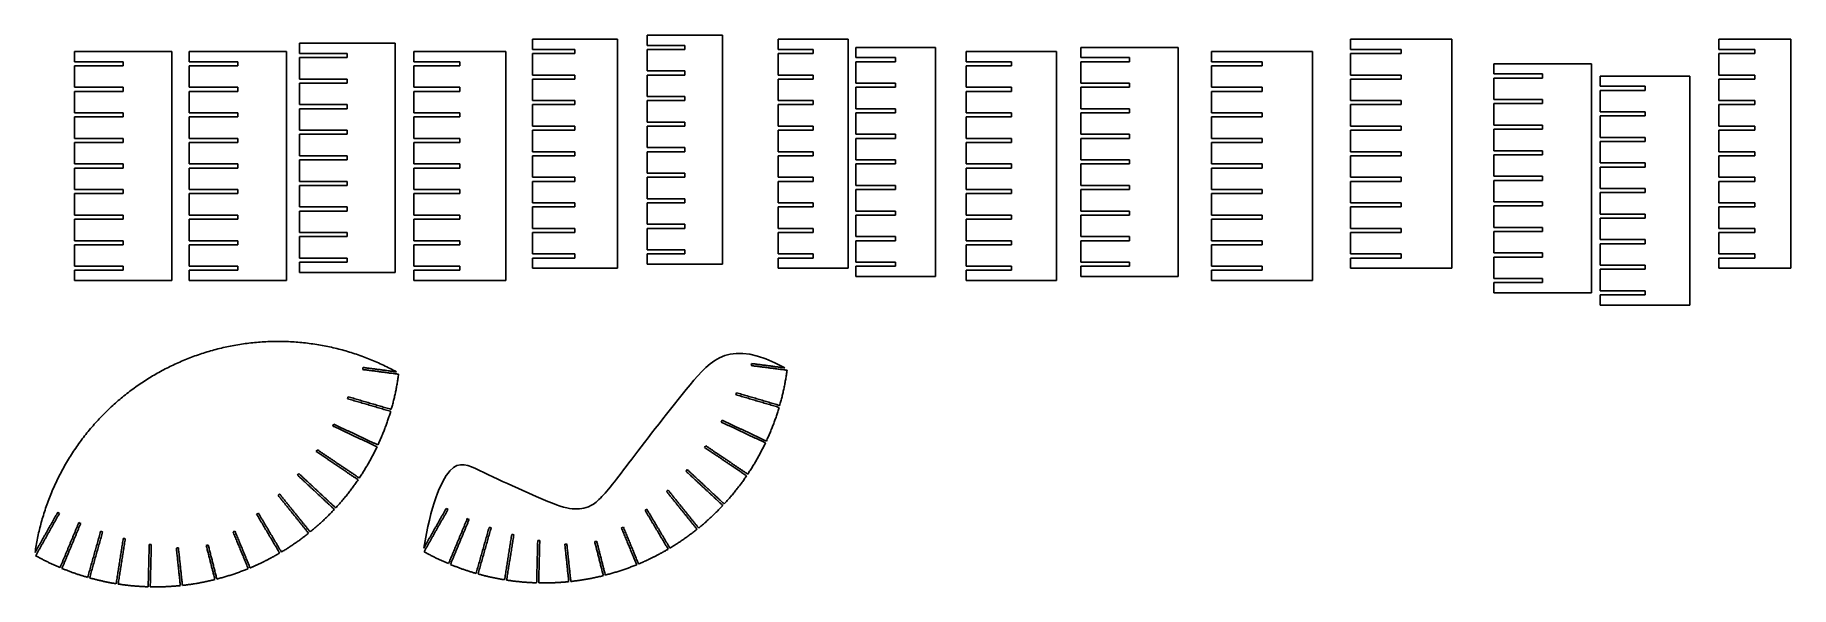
# Model space of a CAD drawing. Header units: millimetres. Extents: x -1717 to 2576, y 143 to 1492.
import ezdxf

# ---------------------------------------------------------------- set-up
doc = ezdxf.new("R2010")
doc.units = ezdxf.units.MM
doc.layers.add('Make2D$Visible$Curves', color=7, linetype='Continuous', true_color=0x000000)

msp = doc.modelspace()

# ---------------------------------------------------------------- linework, layer by layer
at = {"layer": 'Make2D$Visible$Curves', "color": 18, "lineweight": -3, "true_color": 0x000000}
for points, degree in [([(-836.9, 1471.6), (-953.9, 1471.6), (-1070.8, 1471.6)], 2), ([(-1070.8, 1471.6), (-1070.8, 1463.3), (-1070.8, 1455), (-1070.8, 1446.6)], 3), ([(-836.9, 911.6), (-836.9, 1098.3), (-836.9, 1285), (-836.9, 1471.6)], 3), ([(-293.6, 1481.6), (-397.2, 1481.6), (-500.8, 1481.6)], 2), ([(-500.8, 1481.6), (-500.8, 1473.3), (-500.8, 1465), (-500.8, 1456.6)], 3), ([(-293.6, 921.6), (-293.6, 1108.3), (-293.6, 1295), (-293.6, 1481.6)], 3), ([(-36.4, 1491.6), (-128.6, 1491.6), (-220.8, 1491.6)], 2), ([(-220.8, 1491.6), (-220.8, 1483.3), (-220.8, 1475), (-220.8, 1466.6)], 3), ([(-128.6, 1466.6), (-174.7, 1466.6), (-220.8, 1466.6)], 2), ([(-128.6, 1456.6), (-128.6, 1460), (-128.6, 1463.3), (-128.6, 1466.6)], 3), ([(-36.4, 931.6), (-36.4, 1118.3), (-36.4, 1305), (-36.4, 1491.6)], 3), ([(270.7, 1481.6), (184.9, 1481.6), (99.2, 1481.6)], 2), ([(99.2, 1481.6), (99.2, 1473.3), (99.2, 1465), (99.2, 1456.6)], 3), ([(270.7, 921.6), (270.7, 1108.3), (270.7, 1295), (270.7, 1481.6)], 3), ([(483.9, 1461.6), (386.5, 1461.6), (289.2, 1461.6)], 2), ([(289.2, 1461.6), (289.2, 1453.3), (289.2, 1445), (289.2, 1436.6)], 3), ([(483.9, 901.6), (483.9, 1088.3), (483.9, 1275), (483.9, 1461.6)], 3), ([(1077.4, 1461.6), (958.3, 1461.6), (839.2, 1461.6)], 2), ([(839.2, 1461.6), (839.2, 1453.3), (839.2, 1445), (839.2, 1436.6)], 3), ([(1077.4, 901.6), (1077.4, 1088.3), (1077.4, 1275), (1077.4, 1461.6)], 3), ([(1746.6, 1481.6), (1622.9, 1481.6), (1499.2, 1481.6)], 2), ([(1499.2, 1481.6), (1499.2, 1473.3), (1499.2, 1465), (1499.2, 1456.6)], 3), ([(1746.6, 921.6), (1746.6, 1108.3), (1746.6, 1295), (1746.6, 1481.6)], 3), ([(2575.6, 1481.6), (2487.4, 1481.6), (2399.2, 1481.6)], 2), ([(2399.2, 1481.6), (2399.2, 1473.3), (2399.2, 1465), (2399.2, 1456.6)], 3), ([(2575.6, 921.6), (2575.6, 1108.3), (2575.6, 1295), (2575.6, 1481.6)], 3), ([(-1383.2, 1451.6), (-1502, 1451.6), (-1620.8, 1451.6)], 2), ([(-1620.8, 1451.6), (-1620.8, 1443.3), (-1620.8, 1435), (-1620.8, 1426.6)], 3), ([(-1502, 1426.6), (-1561.4, 1426.6), (-1620.8, 1426.6)], 2), ([(-1620.8, 1416.6), (-1620.8, 1399.1), (-1620.8, 1381.6), (-1620.8, 1364.1)], 3), ([(-1502, 1416.6), (-1561.4, 1416.6), (-1620.8, 1416.6)], 2), ([(-1502, 1426.6), (-1502, 1423.3), (-1502, 1420), (-1502, 1416.6)], 3), ([(-1383.2, 891.6), (-1383.2, 1078.3), (-1383.2, 1265), (-1383.2, 1451.6)], 3), ([(-1102.6, 1451.6), (-1221.7, 1451.6), (-1340.8, 1451.6)], 2), ([(-1340.8, 1451.6), (-1340.8, 1443.3), (-1340.8, 1435), (-1340.8, 1426.6)], 3), ([(-1221.7, 1426.6), (-1281.3, 1426.6), (-1340.8, 1426.6)], 2), ([(-1340.8, 1416.6), (-1340.8, 1399.1), (-1340.8, 1381.6), (-1340.8, 1364.1)], 3), ([(-1221.7, 1416.6), (-1281.3, 1416.6), (-1340.8, 1416.6)], 2), ([(-1221.7, 1416.6), (-1221.7, 1420), (-1221.7, 1423.3), (-1221.7, 1426.6)], 3), ([(-1102.6, 891.6), (-1102.6, 1078.3), (-1102.6, 1265), (-1102.6, 1451.6)], 3), ([(-953.9, 1446.6), (-1012.4, 1446.6), (-1070.8, 1446.6)], 2), ([(-1070.8, 1436.6), (-1070.8, 1419.1), (-1070.8, 1401.6), (-1070.8, 1384.1)], 3), ([(-953.9, 1436.6), (-1012.4, 1436.6), (-1070.8, 1436.6)], 2), ([(-953.9, 1436.6), (-953.9, 1440), (-953.9, 1443.3), (-953.9, 1446.6)], 3), ([(-566.4, 1451.6), (-678.6, 1451.6), (-790.8, 1451.6)], 2), ([(-790.8, 1451.6), (-790.8, 1443.3), (-790.8, 1435), (-790.8, 1426.6)], 3), ([(-678.6, 1426.6), (-734.7, 1426.6), (-790.8, 1426.6)], 2), ([(-790.8, 1416.6), (-790.8, 1399.1), (-790.8, 1381.6), (-790.8, 1364.1)], 3), ([(-678.6, 1416.6), (-734.7, 1416.6), (-790.8, 1416.6)], 2), ([(-678.6, 1416.6), (-678.6, 1420), (-678.6, 1423.3), (-678.6, 1426.6)], 3), ([(-566.4, 891.6), (-566.4, 1078.3), (-566.4, 1265), (-566.4, 1451.6)], 3), ([(-397.2, 1456.6), (-449, 1456.6), (-500.8, 1456.6)], 2), ([(-500.8, 1446.6), (-500.8, 1429.1), (-500.8, 1411.6), (-500.8, 1394.1)], 3), ([(-397.2, 1446.6), (-449, 1446.6), (-500.8, 1446.6)], 2), ([(-397.2, 1446.6), (-397.2, 1450), (-397.2, 1453.3), (-397.2, 1456.6)], 3), ([(-220.8, 1456.6), (-220.8, 1439.1), (-220.8, 1421.6), (-220.8, 1404.1)], 3), ([(-128.6, 1456.6), (-174.7, 1456.6), (-220.8, 1456.6)], 2), ([(184.9, 1456.6), (142.1, 1456.6), (99.2, 1456.6)], 2), ([(99.2, 1446.6), (99.2, 1429.1), (99.2, 1411.6), (99.2, 1394.1)], 3), ([(184.9, 1446.6), (142.1, 1446.6), (99.2, 1446.6)], 2), ([(184.9, 1446.6), (184.9, 1450), (184.9, 1453.3), (184.9, 1456.6)], 3), ([(386.5, 1436.6), (337.9, 1436.6), (289.2, 1436.6)], 2), ([(289.2, 1426.6), (289.2, 1409.1), (289.2, 1391.6), (289.2, 1374.1)], 3), ([(386.5, 1426.6), (337.9, 1426.6), (289.2, 1426.6)], 2), ([(386.5, 1426.6), (386.5, 1430), (386.5, 1433.3), (386.5, 1436.6)], 3), ([(780.2, 1451.6), (669.7, 1451.6), (559.2, 1451.6)], 2), ([(559.2, 1451.6), (559.2, 1443.3), (559.2, 1435), (559.2, 1426.6)], 3), ([(669.7, 1426.6), (614.4, 1426.6), (559.2, 1426.6)], 2), ([(559.2, 1416.6), (559.2, 1399.1), (559.2, 1381.6), (559.2, 1364.1)], 3), ([(669.7, 1416.6), (614.4, 1416.6), (559.2, 1416.6)], 2), ([(669.7, 1416.6), (669.7, 1420), (669.7, 1423.3), (669.7, 1426.6)], 3), ([(780.2, 891.6), (780.2, 1078.3), (780.2, 1265), (780.2, 1451.6)], 3), ([(958.3, 1436.6), (898.7, 1436.6), (839.2, 1436.6)], 2), ([(839.2, 1426.6), (839.2, 1409.1), (839.2, 1391.6), (839.2, 1374.1)], 3), ([(958.3, 1426.6), (898.7, 1426.6), (839.2, 1426.6)], 2), ([(958.3, 1426.6), (958.3, 1430), (958.3, 1433.3), (958.3, 1436.6)], 3), ([(1406, 1451.6), (1282.6, 1451.6), (1159.2, 1451.6)], 2), ([(1159.2, 1451.6), (1159.2, 1443.3), (1159.2, 1435), (1159.2, 1426.6)], 3), ([(1282.6, 1426.6), (1220.9, 1426.6), (1159.2, 1426.6)], 2), ([(1159.2, 1416.6), (1159.2, 1399.1), (1159.2, 1381.6), (1159.2, 1364.1)], 3), ([(1282.6, 1416.6), (1220.9, 1416.6), (1159.2, 1416.6)], 2), ([(1282.6, 1416.6), (1282.6, 1420), (1282.6, 1423.3), (1282.6, 1426.6)], 3), ([(1406, 891.6), (1406, 1078.3), (1406, 1265), (1406, 1451.6)], 3), ([(1622.9, 1456.6), (1561, 1456.6), (1499.2, 1456.6)], 2), ([(1499.2, 1446.6), (1499.2, 1429.1), (1499.2, 1411.6), (1499.2, 1394.1)], 3), ([(1622.9, 1446.6), (1561, 1446.6), (1499.2, 1446.6)], 2), ([(1622.9, 1446.6), (1622.9, 1450), (1622.9, 1453.3), (1622.9, 1456.6)], 3), ([(2088.1, 1421.6), (1968.6, 1421.6), (1849.2, 1421.6)], 2), ([(1849.2, 1421.6), (1849.2, 1413.3), (1849.2, 1405), (1849.2, 1396.6)], 3), ([(2088.1, 861.6), (2088.1, 1048.3), (2088.1, 1235), (2088.1, 1421.6)], 3), ([(2487.4, 1456.6), (2443.3, 1456.6), (2399.2, 1456.6)], 2), ([(2399.2, 1446.6), (2399.2, 1429.1), (2399.2, 1411.6), (2399.2, 1394.1)], 3), ([(2487.4, 1446.6), (2443.3, 1446.6), (2399.2, 1446.6)], 2), ([(2487.4, 1456.6), (2487.4, 1453.3), (2487.4, 1450), (2487.4, 1446.6)], 3), ([(-953.9, 1384.1), (-1012.4, 1384.1), (-1070.8, 1384.1)], 2), ([(-1070.8, 1374.1), (-1070.8, 1356.6), (-1070.8, 1339.1), (-1070.8, 1321.6)], 3), ([(-953.9, 1374.1), (-1012.4, 1374.1), (-1070.8, 1374.1)], 2), ([(-953.9, 1374.1), (-953.9, 1377.5), (-953.9, 1380.8), (-953.9, 1384.1)], 3), ([(-397.2, 1394.1), (-449, 1394.1), (-500.8, 1394.1)], 2), ([(-500.8, 1384.1), (-500.8, 1366.6), (-500.8, 1349.1), (-500.8, 1331.6)], 3), ([(-397.2, 1384.1), (-449, 1384.1), (-500.8, 1384.1)], 2), ([(-397.2, 1384.1), (-397.2, 1387.5), (-397.2, 1390.8), (-397.2, 1394.1)], 3), ([(-128.6, 1404.1), (-174.7, 1404.1), (-220.8, 1404.1)], 2), ([(-220.8, 1394.1), (-220.8, 1376.6), (-220.8, 1359.1), (-220.8, 1341.6)], 3), ([(-128.6, 1394.1), (-174.7, 1394.1), (-220.8, 1394.1)], 2), ([(-128.6, 1394.1), (-128.6, 1397.5), (-128.6, 1400.8), (-128.6, 1404.1)], 3), ([(184.9, 1394.1), (142.1, 1394.1), (99.2, 1394.1)], 2), ([(99.2, 1384.1), (99.2, 1366.6), (99.2, 1349.1), (99.2, 1331.6)], 3), ([(184.9, 1384.1), (142.1, 1384.1), (99.2, 1384.1)], 2), ([(184.9, 1384.1), (184.9, 1387.5), (184.9, 1390.8), (184.9, 1394.1)], 3), ([(386.5, 1374.1), (337.9, 1374.1), (289.2, 1374.1)], 2), ([(386.5, 1364.1), (386.5, 1367.5), (386.5, 1370.8), (386.5, 1374.1)], 3), ([(958.3, 1374.1), (898.7, 1374.1), (839.2, 1374.1)], 2), ([(958.3, 1364.1), (958.3, 1367.5), (958.3, 1370.8), (958.3, 1374.1)], 3), ([(1622.9, 1394.1), (1561, 1394.1), (1499.2, 1394.1)], 2), ([(1499.2, 1384.1), (1499.2, 1366.6), (1499.2, 1349.1), (1499.2, 1331.6)], 3), ([(1622.9, 1384.1), (1561, 1384.1), (1499.2, 1384.1)], 2), ([(1622.9, 1384.1), (1622.9, 1387.5), (1622.9, 1390.8), (1622.9, 1394.1)], 3), ([(1968.6, 1396.6), (1908.9, 1396.6), (1849.2, 1396.6)], 2), ([(1849.2, 1386.6), (1849.2, 1369.1), (1849.2, 1351.6), (1849.2, 1334.1)], 3), ([(1968.6, 1386.6), (1908.9, 1386.6), (1849.2, 1386.6)], 2), ([(1968.6, 1386.6), (1968.6, 1390), (1968.6, 1393.3), (1968.6, 1396.6)], 3), ([(2328.9, 1391.6), (2219.1, 1391.6), (2109.2, 1391.6)], 2), ([(2109.2, 1391.6), (2109.2, 1383.3), (2109.2, 1375), (2109.2, 1366.6)], 3), ([(2328.9, 831.6), (2328.9, 1018.3), (2328.9, 1205), (2328.9, 1391.6)], 3), ([(2487.4, 1394.1), (2443.3, 1394.1), (2399.2, 1394.1)], 2), ([(2399.2, 1384.1), (2399.2, 1366.6), (2399.2, 1349.1), (2399.2, 1331.6)], 3), ([(2487.4, 1384.1), (2443.3, 1384.1), (2399.2, 1384.1)], 2), ([(2487.4, 1394.1), (2487.4, 1390.8), (2487.4, 1387.5), (2487.4, 1384.1)], 3), ([(-1502, 1364.1), (-1561.4, 1364.1), (-1620.8, 1364.1)], 2), ([(-1620.8, 1354.1), (-1620.8, 1336.6), (-1620.8, 1319.1), (-1620.8, 1301.6)], 3), ([(-1502, 1354.1), (-1561.4, 1354.1), (-1620.8, 1354.1)], 2), ([(-1502, 1364.1), (-1502, 1360.8), (-1502, 1357.5), (-1502, 1354.1)], 3), ([(-1221.7, 1364.1), (-1281.3, 1364.1), (-1340.8, 1364.1)], 2), ([(-1340.8, 1354.1), (-1340.8, 1336.6), (-1340.8, 1319.1), (-1340.8, 1301.6)], 3), ([(-1221.7, 1354.1), (-1281.3, 1354.1), (-1340.8, 1354.1)], 2), ([(-1221.7, 1354.1), (-1221.7, 1357.5), (-1221.7, 1360.8), (-1221.7, 1364.1)], 3), ([(-678.6, 1364.1), (-734.7, 1364.1), (-790.8, 1364.1)], 2), ([(-790.8, 1354.1), (-790.8, 1336.6), (-790.8, 1319.1), (-790.8, 1301.6)], 3), ([(-678.6, 1354.1), (-734.7, 1354.1), (-790.8, 1354.1)], 2), ([(-678.6, 1354.1), (-678.6, 1357.5), (-678.6, 1360.8), (-678.6, 1364.1)], 3), ([(-397.2, 1331.6), (-449, 1331.6), (-500.8, 1331.6)], 2), ([(-397.2, 1321.6), (-397.2, 1325), (-397.2, 1328.3), (-397.2, 1331.6)], 3), ([(-128.6, 1341.6), (-174.7, 1341.6), (-220.8, 1341.6)], 2), ([(-220.8, 1331.6), (-220.8, 1314.1), (-220.8, 1296.6), (-220.8, 1279.1)], 3), ([(-128.6, 1331.6), (-174.7, 1331.6), (-220.8, 1331.6)], 2), ([(-128.6, 1331.6), (-128.6, 1335), (-128.6, 1338.3), (-128.6, 1341.6)], 3), ([(184.9, 1331.6), (142.1, 1331.6), (99.2, 1331.6)], 2), ([(184.9, 1321.6), (184.9, 1325), (184.9, 1328.3), (184.9, 1331.6)], 3), ([(289.2, 1364.1), (289.2, 1346.6), (289.2, 1329.1), (289.2, 1311.6)], 3), ([(386.5, 1364.1), (337.9, 1364.1), (289.2, 1364.1)], 2), ([(669.7, 1364.1), (614.4, 1364.1), (559.2, 1364.1)], 2), ([(559.2, 1354.1), (559.2, 1336.6), (559.2, 1319.1), (559.2, 1301.6)], 3), ([(669.7, 1354.1), (614.4, 1354.1), (559.2, 1354.1)], 2), ([(669.7, 1354.1), (669.7, 1357.5), (669.7, 1360.8), (669.7, 1364.1)], 3), ([(839.2, 1364.1), (839.2, 1346.6), (839.2, 1329.1), (839.2, 1311.6)], 3), ([(958.3, 1364.1), (898.7, 1364.1), (839.2, 1364.1)], 2), ([(1282.6, 1364.1), (1220.9, 1364.1), (1159.2, 1364.1)], 2), ([(1159.2, 1354.1), (1159.2, 1336.6), (1159.2, 1319.1), (1159.2, 1301.6)], 3), ([(1282.6, 1354.1), (1220.9, 1354.1), (1159.2, 1354.1)], 2), ([(1282.6, 1354.1), (1282.6, 1357.5), (1282.6, 1360.8), (1282.6, 1364.1)], 3), ([(1622.9, 1331.6), (1561, 1331.6), (1499.2, 1331.6)], 2), ([(1622.9, 1321.6), (1622.9, 1325), (1622.9, 1328.3), (1622.9, 1331.6)], 3), ([(1968.6, 1334.1), (1908.9, 1334.1), (1849.2, 1334.1)], 2), ([(1968.6, 1324.1), (1968.6, 1327.5), (1968.6, 1330.8), (1968.6, 1334.1)], 3), ([(2219.1, 1366.6), (2164.1, 1366.6), (2109.2, 1366.6)], 2), ([(2109.2, 1356.6), (2109.2, 1339.1), (2109.2, 1321.6), (2109.2, 1304.1)], 3), ([(2219.1, 1356.6), (2164.1, 1356.6), (2109.2, 1356.6)], 2), ([(2219.1, 1356.6), (2219.1, 1360), (2219.1, 1363.3), (2219.1, 1366.6)], 3), ([(2487.4, 1331.6), (2443.3, 1331.6), (2399.2, 1331.6)], 2), ([(2487.4, 1331.6), (2487.4, 1328.3), (2487.4, 1325), (2487.4, 1321.6)], 3), ([(-1502, 1301.6), (-1561.4, 1301.6), (-1620.8, 1301.6)], 2), ([(-1620.8, 1291.6), (-1620.8, 1274.1), (-1620.8, 1256.6), (-1620.8, 1239.1)], 3), ([(-1502, 1291.6), (-1561.4, 1291.6), (-1620.8, 1291.6)], 2), ([(-1502, 1301.6), (-1502, 1298.3), (-1502, 1295), (-1502, 1291.6)], 3), ([(-1221.7, 1301.6), (-1281.3, 1301.6), (-1340.8, 1301.6)], 2), ([(-1340.8, 1291.6), (-1340.8, 1274.1), (-1340.8, 1256.6), (-1340.8, 1239.1)], 3), ([(-1221.7, 1291.6), (-1281.3, 1291.6), (-1340.8, 1291.6)], 2), ([(-1221.7, 1291.6), (-1221.7, 1295), (-1221.7, 1298.3), (-1221.7, 1301.6)], 3), ([(-953.9, 1321.6), (-1012.4, 1321.6), (-1070.8, 1321.6)], 2), ([(-1070.8, 1311.6), (-1070.8, 1294.1), (-1070.8, 1276.6), (-1070.8, 1259.1)], 3), ([(-953.9, 1311.6), (-1012.4, 1311.6), (-1070.8, 1311.6)], 2), ([(-953.9, 1311.6), (-953.9, 1315), (-953.9, 1318.3), (-953.9, 1321.6)], 3), ([(-678.6, 1301.6), (-734.7, 1301.6), (-790.8, 1301.6)], 2), ([(-790.8, 1291.6), (-790.8, 1274.1), (-790.8, 1256.6), (-790.8, 1239.1)], 3), ([(-678.6, 1291.6), (-734.7, 1291.6), (-790.8, 1291.6)], 2), ([(-678.6, 1291.6), (-678.6, 1295), (-678.6, 1298.3), (-678.6, 1301.6)], 3), ([(-500.8, 1321.6), (-500.8, 1304.1), (-500.8, 1286.6), (-500.8, 1269.1)], 3), ([(-397.2, 1321.6), (-449, 1321.6), (-500.8, 1321.6)], 2), ([(99.2, 1321.6), (99.2, 1304.1), (99.2, 1286.6), (99.2, 1269.1)], 3), ([(184.9, 1321.6), (142.1, 1321.6), (99.2, 1321.6)], 2), ([(386.5, 1311.6), (337.9, 1311.6), (289.2, 1311.6)], 2), ([(289.2, 1301.6), (289.2, 1284.1), (289.2, 1266.6), (289.2, 1249.1)], 3), ([(386.5, 1301.6), (337.9, 1301.6), (289.2, 1301.6)], 2), ([(386.5, 1301.6), (386.5, 1305), (386.5, 1308.3), (386.5, 1311.6)], 3), ([(669.7, 1301.6), (614.4, 1301.6), (559.2, 1301.6)], 2), ([(559.2, 1291.6), (559.2, 1274.1), (559.2, 1256.6), (559.2, 1239.1)], 3), ([(669.7, 1291.6), (614.4, 1291.6), (559.2, 1291.6)], 2), ([(669.7, 1291.6), (669.7, 1295), (669.7, 1298.3), (669.7, 1301.6)], 3), ([(958.3, 1311.6), (898.7, 1311.6), (839.2, 1311.6)], 2), ([(839.2, 1301.6), (839.2, 1284.1), (839.2, 1266.6), (839.2, 1249.1)], 3), ([(958.3, 1301.6), (898.7, 1301.6), (839.2, 1301.6)], 2), ([(958.3, 1301.6), (958.3, 1305), (958.3, 1308.3), (958.3, 1311.6)], 3), ([(1282.6, 1301.6), (1220.9, 1301.6), (1159.2, 1301.6)], 2), ([(1159.2, 1291.6), (1159.2, 1274.1), (1159.2, 1256.6), (1159.2, 1239.1)], 3), ([(1282.6, 1291.6), (1220.9, 1291.6), (1159.2, 1291.6)], 2), ([(1282.6, 1291.6), (1282.6, 1295), (1282.6, 1298.3), (1282.6, 1301.6)], 3), ([(1499.2, 1321.6), (1499.2, 1304.1), (1499.2, 1286.6), (1499.2, 1269.1)], 3), ([(1622.9, 1321.6), (1561, 1321.6), (1499.2, 1321.6)], 2), ([(1849.2, 1324.1), (1849.2, 1306.6), (1849.2, 1289.1), (1849.2, 1271.6)], 3), ([(1968.6, 1324.1), (1908.9, 1324.1), (1849.2, 1324.1)], 2), ([(2219.1, 1304.1), (2164.1, 1304.1), (2109.2, 1304.1)], 2), ([(2109.2, 1294.1), (2109.2, 1276.6), (2109.2, 1259.1), (2109.2, 1241.6)], 3), ([(2219.1, 1294.1), (2164.1, 1294.1), (2109.2, 1294.1)], 2), ([(2219.1, 1294.1), (2219.1, 1297.5), (2219.1, 1300.8), (2219.1, 1304.1)], 3), ([(2399.2, 1321.6), (2399.2, 1304.1), (2399.2, 1286.6), (2399.2, 1269.1)], 3), ([(2487.4, 1321.6), (2443.3, 1321.6), (2399.2, 1321.6)], 2), ([(-953.9, 1259.1), (-1012.4, 1259.1), (-1070.8, 1259.1)], 2), ([(-1070.8, 1249.1), (-1070.8, 1231.6), (-1070.8, 1214.1), (-1070.8, 1196.6)], 3), ([(-953.9, 1249.1), (-1012.4, 1249.1), (-1070.8, 1249.1)], 2), ([(-953.9, 1249.1), (-953.9, 1252.5), (-953.9, 1255.8), (-953.9, 1259.1)], 3), ([(-397.2, 1269.1), (-449, 1269.1), (-500.8, 1269.1)], 2), ([(-500.8, 1259.1), (-500.8, 1241.6), (-500.8, 1224.1), (-500.8, 1206.6)], 3), ([(-397.2, 1259.1), (-449, 1259.1), (-500.8, 1259.1)], 2), ([(-397.2, 1259.1), (-397.2, 1262.5), (-397.2, 1265.8), (-397.2, 1269.1)], 3), ([(-128.6, 1279.1), (-174.7, 1279.1), (-220.8, 1279.1)], 2), ([(-220.8, 1269.1), (-220.8, 1251.6), (-220.8, 1234.1), (-220.8, 1216.6)], 3), ([(-128.6, 1269.1), (-174.7, 1269.1), (-220.8, 1269.1)], 2), ([(-128.6, 1269.1), (-128.6, 1272.5), (-128.6, 1275.8), (-128.6, 1279.1)], 3), ([(184.9, 1269.1), (142.1, 1269.1), (99.2, 1269.1)], 2), ([(99.2, 1259.1), (99.2, 1241.6), (99.2, 1224.1), (99.2, 1206.6)], 3), ([(184.9, 1259.1), (142.1, 1259.1), (99.2, 1259.1)], 2), ([(184.9, 1259.1), (184.9, 1262.5), (184.9, 1265.8), (184.9, 1269.1)], 3), ([(386.5, 1249.1), (337.9, 1249.1), (289.2, 1249.1)], 2), ([(386.5, 1239.1), (386.5, 1242.5), (386.5, 1245.8), (386.5, 1249.1)], 3), ([(958.3, 1249.1), (898.7, 1249.1), (839.2, 1249.1)], 2), ([(958.3, 1239.1), (958.3, 1242.5), (958.3, 1245.8), (958.3, 1249.1)], 3), ([(1622.9, 1269.1), (1561, 1269.1), (1499.2, 1269.1)], 2), ([(1499.2, 1259.1), (1499.2, 1241.6), (1499.2, 1224.1), (1499.2, 1206.6)], 3), ([(1622.9, 1259.1), (1561, 1259.1), (1499.2, 1259.1)], 2), ([(1622.9, 1259.1), (1622.9, 1262.5), (1622.9, 1265.8), (1622.9, 1269.1)], 3), ([(1968.6, 1271.6), (1908.9, 1271.6), (1849.2, 1271.6)], 2), ([(1849.2, 1261.6), (1849.2, 1244.1), (1849.2, 1226.6), (1849.2, 1209.1)], 3), ([(1968.6, 1261.6), (1908.9, 1261.6), (1849.2, 1261.6)], 2), ([(1968.6, 1261.6), (1968.6, 1265), (1968.6, 1268.3), (1968.6, 1271.6)], 3), ([(2487.4, 1269.1), (2443.3, 1269.1), (2399.2, 1269.1)], 2), ([(2399.2, 1259.1), (2399.2, 1241.6), (2399.2, 1224.1), (2399.2, 1206.6)], 3), ([(2487.4, 1259.1), (2443.3, 1259.1), (2399.2, 1259.1)], 2), ([(2487.4, 1269.1), (2487.4, 1265.8), (2487.4, 1262.5), (2487.4, 1259.1)], 3), ([(-1502, 1239.1), (-1561.4, 1239.1), (-1620.8, 1239.1)], 2), ([(-1620.8, 1229.1), (-1620.8, 1211.6), (-1620.8, 1194.1), (-1620.8, 1176.6)], 3), ([(-1502, 1229.1), (-1561.4, 1229.1), (-1620.8, 1229.1)], 2), ([(-1502, 1239.1), (-1502, 1235.8), (-1502, 1232.5), (-1502, 1229.1)], 3), ([(-1221.7, 1239.1), (-1281.3, 1239.1), (-1340.8, 1239.1)], 2), ([(-1340.8, 1229.1), (-1340.8, 1211.6), (-1340.8, 1194.1), (-1340.8, 1176.6)], 3), ([(-1221.7, 1229.1), (-1281.3, 1229.1), (-1340.8, 1229.1)], 2), ([(-1221.7, 1229.1), (-1221.7, 1232.5), (-1221.7, 1235.8), (-1221.7, 1239.1)], 3), ([(-678.6, 1239.1), (-734.7, 1239.1), (-790.8, 1239.1)], 2), ([(-790.8, 1229.1), (-790.8, 1211.6), (-790.8, 1194.1), (-790.8, 1176.6)], 3), ([(-678.6, 1229.1), (-734.7, 1229.1), (-790.8, 1229.1)], 2), ([(-678.6, 1229.1), (-678.6, 1232.5), (-678.6, 1235.8), (-678.6, 1239.1)], 3), ([(-397.2, 1206.6), (-449, 1206.6), (-500.8, 1206.6)], 2), ([(-397.2, 1196.6), (-397.2, 1200), (-397.2, 1203.3), (-397.2, 1206.6)], 3), ([(-128.6, 1216.6), (-174.7, 1216.6), (-220.8, 1216.6)], 2), ([(-220.8, 1206.6), (-220.8, 1189.1), (-220.8, 1171.6), (-220.8, 1154.1)], 3), ([(-128.6, 1206.6), (-174.7, 1206.6), (-220.8, 1206.6)], 2), ([(-128.6, 1206.6), (-128.6, 1210), (-128.6, 1213.3), (-128.6, 1216.6)], 3), ([(184.9, 1206.6), (142.1, 1206.6), (99.2, 1206.6)], 2), ([(184.9, 1196.6), (184.9, 1200), (184.9, 1203.3), (184.9, 1206.6)], 3), ([(289.2, 1239.1), (289.2, 1221.6), (289.2, 1204.1), (289.2, 1186.6)], 3), ([(386.5, 1239.1), (337.9, 1239.1), (289.2, 1239.1)], 2), ([(669.7, 1239.1), (614.4, 1239.1), (559.2, 1239.1)], 2), ([(559.2, 1229.1), (559.2, 1211.6), (559.2, 1194.1), (559.2, 1176.6)], 3), ([(669.7, 1229.1), (614.4, 1229.1), (559.2, 1229.1)], 2), ([(669.7, 1229.1), (669.7, 1232.5), (669.7, 1235.8), (669.7, 1239.1)], 3), ([(839.2, 1239.1), (839.2, 1221.6), (839.2, 1204.1), (839.2, 1186.6)], 3), ([(958.3, 1239.1), (898.7, 1239.1), (839.2, 1239.1)], 2), ([(1282.6, 1239.1), (1220.9, 1239.1), (1159.2, 1239.1)], 2), ([(1159.2, 1229.1), (1159.2, 1211.6), (1159.2, 1194.1), (1159.2, 1176.6)], 3), ([(1282.6, 1229.1), (1220.9, 1229.1), (1159.2, 1229.1)], 2), ([(1282.6, 1229.1), (1282.6, 1232.5), (1282.6, 1235.8), (1282.6, 1239.1)], 3), ([(1622.9, 1206.6), (1561, 1206.6), (1499.2, 1206.6)], 2), ([(1622.9, 1196.6), (1622.9, 1200), (1622.9, 1203.3), (1622.9, 1206.6)], 3), ([(1968.6, 1209.1), (1908.9, 1209.1), (1849.2, 1209.1)], 2), ([(1968.6, 1199.1), (1968.6, 1202.5), (1968.6, 1205.8), (1968.6, 1209.1)], 3), ([(2219.1, 1241.6), (2164.1, 1241.6), (2109.2, 1241.6)], 2), ([(2109.2, 1231.6), (2109.2, 1214.1), (2109.2, 1196.6), (2109.2, 1179.1)], 3), ([(2219.1, 1231.6), (2164.1, 1231.6), (2109.2, 1231.6)], 2), ([(2219.1, 1231.6), (2219.1, 1235), (2219.1, 1238.3), (2219.1, 1241.6)], 3), ([(2487.4, 1206.6), (2443.3, 1206.6), (2399.2, 1206.6)], 2), ([(2487.4, 1206.6), (2487.4, 1203.3), (2487.4, 1200), (2487.4, 1196.6)], 3), ([(-1502, 1176.6), (-1561.4, 1176.6), (-1620.8, 1176.6)], 2), ([(-1620.8, 1166.6), (-1620.8, 1149.1), (-1620.8, 1131.6), (-1620.8, 1114.1)], 3), ([(-1502, 1166.6), (-1561.4, 1166.6), (-1620.8, 1166.6)], 2), ([(-1502, 1176.6), (-1502, 1173.3), (-1502, 1170), (-1502, 1166.6)], 3), ([(-1221.7, 1176.6), (-1281.3, 1176.6), (-1340.8, 1176.6)], 2), ([(-1340.8, 1166.6), (-1340.8, 1149.1), (-1340.8, 1131.6), (-1340.8, 1114.1)], 3), ([(-1221.7, 1166.6), (-1281.3, 1166.6), (-1340.8, 1166.6)], 2), ([(-1221.7, 1166.6), (-1221.7, 1170), (-1221.7, 1173.3), (-1221.7, 1176.6)], 3), ([(-953.9, 1196.6), (-1012.4, 1196.6), (-1070.8, 1196.6)], 2), ([(-1070.8, 1186.6), (-1070.8, 1169.1), (-1070.8, 1151.6), (-1070.8, 1134.1)], 3), ([(-953.9, 1186.6), (-1012.4, 1186.6), (-1070.8, 1186.6)], 2), ([(-953.9, 1186.6), (-953.9, 1190), (-953.9, 1193.3), (-953.9, 1196.6)], 3), ([(-678.6, 1176.6), (-734.7, 1176.6), (-790.8, 1176.6)], 2), ([(-790.8, 1166.6), (-790.8, 1149.1), (-790.8, 1131.6), (-790.8, 1114.1)], 3), ([(-678.6, 1166.6), (-734.7, 1166.6), (-790.8, 1166.6)], 2), ([(-678.6, 1166.6), (-678.6, 1170), (-678.6, 1173.3), (-678.6, 1176.6)], 3), ([(-500.8, 1196.6), (-500.8, 1179.1), (-500.8, 1161.6), (-500.8, 1144.1)], 3), ([(-397.2, 1196.6), (-449, 1196.6), (-500.8, 1196.6)], 2), ([(99.2, 1196.6), (99.2, 1179.1), (99.2, 1161.6), (99.2, 1144.1)], 3), ([(184.9, 1196.6), (142.1, 1196.6), (99.2, 1196.6)], 2), ([(386.5, 1186.6), (337.9, 1186.6), (289.2, 1186.6)], 2), ([(289.2, 1176.6), (289.2, 1159.1), (289.2, 1141.6), (289.2, 1124.1)], 3), ([(386.5, 1176.6), (337.9, 1176.6), (289.2, 1176.6)], 2), ([(386.5, 1176.6), (386.5, 1180), (386.5, 1183.3), (386.5, 1186.6)], 3), ([(669.7, 1176.6), (614.4, 1176.6), (559.2, 1176.6)], 2), ([(559.2, 1166.6), (559.2, 1149.1), (559.2, 1131.6), (559.2, 1114.1)], 3), ([(669.7, 1166.6), (614.4, 1166.6), (559.2, 1166.6)], 2), ([(669.7, 1166.6), (669.7, 1170), (669.7, 1173.3), (669.7, 1176.6)], 3), ([(958.3, 1186.6), (898.7, 1186.6), (839.2, 1186.6)], 2), ([(839.2, 1176.6), (839.2, 1159.1), (839.2, 1141.6), (839.2, 1124.1)], 3), ([(958.3, 1176.6), (898.7, 1176.6), (839.2, 1176.6)], 2), ([(958.3, 1176.6), (958.3, 1180), (958.3, 1183.3), (958.3, 1186.6)], 3), ([(1282.6, 1176.6), (1220.9, 1176.6), (1159.2, 1176.6)], 2), ([(1159.2, 1166.6), (1159.2, 1149.1), (1159.2, 1131.6), (1159.2, 1114.1)], 3), ([(1282.6, 1166.6), (1220.9, 1166.6), (1159.2, 1166.6)], 2), ([(1282.6, 1166.6), (1282.6, 1170), (1282.6, 1173.3), (1282.6, 1176.6)], 3), ([(1499.2, 1196.6), (1499.2, 1179.1), (1499.2, 1161.6), (1499.2, 1144.1)], 3), ([(1622.9, 1196.6), (1561, 1196.6), (1499.2, 1196.6)], 2), ([(1849.2, 1199.1), (1849.2, 1181.6), (1849.2, 1164.1), (1849.2, 1146.6)], 3), ([(1968.6, 1199.1), (1908.9, 1199.1), (1849.2, 1199.1)], 2), ([(2219.1, 1179.1), (2164.1, 1179.1), (2109.2, 1179.1)], 2), ([(2109.2, 1169.1), (2109.2, 1151.6), (2109.2, 1134.1), (2109.2, 1116.6)], 3), ([(2219.1, 1169.1), (2164.1, 1169.1), (2109.2, 1169.1)], 2), ([(2219.1, 1169.1), (2219.1, 1172.5), (2219.1, 1175.8), (2219.1, 1179.1)], 3), ([(2399.2, 1196.6), (2399.2, 1179.1), (2399.2, 1161.6), (2399.2, 1144.1)], 3), ([(2487.4, 1196.6), (2443.3, 1196.6), (2399.2, 1196.6)], 2), ([(-953.9, 1134.1), (-1012.4, 1134.1), (-1070.8, 1134.1)], 2), ([(-1070.8, 1124.1), (-1070.8, 1106.6), (-1070.8, 1089.1), (-1070.8, 1071.6)], 3), ([(-953.9, 1124.1), (-1012.4, 1124.1), (-1070.8, 1124.1)], 2), ([(-953.9, 1124.1), (-953.9, 1127.5), (-953.9, 1130.8), (-953.9, 1134.1)], 3), ([(-397.2, 1144.1), (-449, 1144.1), (-500.8, 1144.1)], 2), ([(-500.8, 1134.1), (-500.8, 1116.6), (-500.8, 1099.1), (-500.8, 1081.6)], 3), ([(-397.2, 1134.1), (-449, 1134.1), (-500.8, 1134.1)], 2), ([(-397.2, 1134.1), (-397.2, 1137.5), (-397.2, 1140.8), (-397.2, 1144.1)], 3), ([(-128.6, 1154.1), (-174.7, 1154.1), (-220.8, 1154.1)], 2), ([(-220.8, 1144.1), (-220.8, 1126.6), (-220.8, 1109.1), (-220.8, 1091.6)], 3), ([(-128.6, 1144.1), (-174.7, 1144.1), (-220.8, 1144.1)], 2), ([(-128.6, 1144.1), (-128.6, 1147.5), (-128.6, 1150.8), (-128.6, 1154.1)], 3), ([(184.9, 1144.1), (142.1, 1144.1), (99.2, 1144.1)], 2), ([(99.2, 1134.1), (99.2, 1116.6), (99.2, 1099.1), (99.2, 1081.6)], 3), ([(184.9, 1134.1), (142.1, 1134.1), (99.2, 1134.1)], 2), ([(184.9, 1134.1), (184.9, 1137.5), (184.9, 1140.8), (184.9, 1144.1)], 3), ([(386.5, 1124.1), (337.9, 1124.1), (289.2, 1124.1)], 2), ([(386.5, 1114.1), (386.5, 1117.5), (386.5, 1120.8), (386.5, 1124.1)], 3), ([(958.3, 1124.1), (898.7, 1124.1), (839.2, 1124.1)], 2), ([(958.3, 1114.1), (958.3, 1117.5), (958.3, 1120.8), (958.3, 1124.1)], 3), ([(1622.9, 1144.1), (1561, 1144.1), (1499.2, 1144.1)], 2), ([(1499.2, 1134.1), (1499.2, 1116.6), (1499.2, 1099.1), (1499.2, 1081.6)], 3), ([(1622.9, 1134.1), (1561, 1134.1), (1499.2, 1134.1)], 2), ([(1622.9, 1134.1), (1622.9, 1137.5), (1622.9, 1140.8), (1622.9, 1144.1)], 3), ([(1968.6, 1146.6), (1908.9, 1146.6), (1849.2, 1146.6)], 2), ([(1849.2, 1136.6), (1849.2, 1119.1), (1849.2, 1101.6), (1849.2, 1084.1)], 3), ([(1968.6, 1136.6), (1908.9, 1136.6), (1849.2, 1136.6)], 2), ([(1968.6, 1136.6), (1968.6, 1140), (1968.6, 1143.3), (1968.6, 1146.6)], 3), ([(2219.1, 1116.6), (2164.1, 1116.6), (2109.2, 1116.6)], 2), ([(2219.1, 1106.6), (2219.1, 1110), (2219.1, 1113.3), (2219.1, 1116.6)], 3), ([(2487.4, 1144.1), (2443.3, 1144.1), (2399.2, 1144.1)], 2), ([(2399.2, 1134.1), (2399.2, 1116.6), (2399.2, 1099.1), (2399.2, 1081.6)], 3), ([(2487.4, 1134.1), (2443.3, 1134.1), (2399.2, 1134.1)], 2), ([(2487.4, 1144.1), (2487.4, 1140.8), (2487.4, 1137.5), (2487.4, 1134.1)], 3), ([(-1502, 1114.1), (-1561.4, 1114.1), (-1620.8, 1114.1)], 2), ([(-1620.8, 1104.1), (-1620.8, 1086.6), (-1620.8, 1069.1), (-1620.8, 1051.6)], 3), ([(-1502, 1104.1), (-1561.4, 1104.1), (-1620.8, 1104.1)], 2), ([(-1502, 1114.1), (-1502, 1110.8), (-1502, 1107.5), (-1502, 1104.1)], 3), ([(-1221.7, 1114.1), (-1281.3, 1114.1), (-1340.8, 1114.1)], 2), ([(-1340.8, 1104.1), (-1340.8, 1086.6), (-1340.8, 1069.1), (-1340.8, 1051.6)], 3), ([(-1221.7, 1104.1), (-1281.3, 1104.1), (-1340.8, 1104.1)], 2), ([(-1221.7, 1104.1), (-1221.7, 1107.5), (-1221.7, 1110.8), (-1221.7, 1114.1)], 3), ([(-678.6, 1114.1), (-734.7, 1114.1), (-790.8, 1114.1)], 2), ([(-790.8, 1104.1), (-790.8, 1086.6), (-790.8, 1069.1), (-790.8, 1051.6)], 3), ([(-678.6, 1104.1), (-734.7, 1104.1), (-790.8, 1104.1)], 2), ([(-678.6, 1104.1), (-678.6, 1107.5), (-678.6, 1110.8), (-678.6, 1114.1)], 3), ([(-397.2, 1081.6), (-449, 1081.6), (-500.8, 1081.6)], 2), ([(-397.2, 1071.6), (-397.2, 1075), (-397.2, 1078.3), (-397.2, 1081.6)], 3), ([(-128.6, 1091.6), (-174.7, 1091.6), (-220.8, 1091.6)], 2), ([(-220.8, 1081.6), (-220.8, 1064.1), (-220.8, 1046.6), (-220.8, 1029.1)], 3), ([(-128.6, 1081.6), (-174.7, 1081.6), (-220.8, 1081.6)], 2), ([(-128.6, 1081.6), (-128.6, 1085), (-128.6, 1088.3), (-128.6, 1091.6)], 3), ([(184.9, 1081.6), (142.1, 1081.6), (99.2, 1081.6)], 2), ([(184.9, 1071.6), (184.9, 1075), (184.9, 1078.3), (184.9, 1081.6)], 3), ([(289.2, 1114.1), (289.2, 1096.6), (289.2, 1079.1), (289.2, 1061.6)], 3), ([(386.5, 1114.1), (337.9, 1114.1), (289.2, 1114.1)], 2), ([(669.7, 1114.1), (614.4, 1114.1), (559.2, 1114.1)], 2), ([(559.2, 1104.1), (559.2, 1086.6), (559.2, 1069.1), (559.2, 1051.6)], 3), ([(669.7, 1104.1), (614.4, 1104.1), (559.2, 1104.1)], 2), ([(669.7, 1104.1), (669.7, 1107.5), (669.7, 1110.8), (669.7, 1114.1)], 3), ([(839.2, 1114.1), (839.2, 1096.6), (839.2, 1079.1), (839.2, 1061.6)], 3), ([(958.3, 1114.1), (898.7, 1114.1), (839.2, 1114.1)], 2), ([(1282.6, 1114.1), (1220.9, 1114.1), (1159.2, 1114.1)], 2), ([(1159.2, 1104.1), (1159.2, 1086.6), (1159.2, 1069.1), (1159.2, 1051.6)], 3), ([(1282.6, 1104.1), (1220.9, 1104.1), (1159.2, 1104.1)], 2), ([(1282.6, 1104.1), (1282.6, 1107.5), (1282.6, 1110.8), (1282.6, 1114.1)], 3), ([(1622.9, 1081.6), (1561, 1081.6), (1499.2, 1081.6)], 2), ([(1622.9, 1071.6), (1622.9, 1075), (1622.9, 1078.3), (1622.9, 1081.6)], 3), ([(1968.6, 1084.1), (1908.9, 1084.1), (1849.2, 1084.1)], 2), ([(1849.2, 1074.1), (1849.2, 1056.6), (1849.2, 1039.1), (1849.2, 1021.6)], 3), ([(1968.6, 1074.1), (1908.9, 1074.1), (1849.2, 1074.1)], 2), ([(1968.6, 1074.1), (1968.6, 1077.5), (1968.6, 1080.8), (1968.6, 1084.1)], 3), ([(2109.2, 1106.6), (2109.2, 1089.1), (2109.2, 1071.6), (2109.2, 1054.1)], 3), ([(2219.1, 1106.6), (2164.1, 1106.6), (2109.2, 1106.6)], 2), ([(2487.4, 1081.6), (2443.3, 1081.6), (2399.2, 1081.6)], 2), ([(2487.4, 1081.6), (2487.4, 1078.3), (2487.4, 1075), (2487.4, 1071.6)], 3), ([(-1502, 1051.6), (-1561.4, 1051.6), (-1620.8, 1051.6)], 2), ([(-1620.8, 1041.6), (-1620.8, 1024.1), (-1620.8, 1006.6), (-1620.8, 989.1)], 3), ([(-1502, 1041.6), (-1561.4, 1041.6), (-1620.8, 1041.6)], 2), ([(-1502, 1051.6), (-1502, 1048.3), (-1502, 1045), (-1502, 1041.6)], 3), ([(-1221.7, 1051.6), (-1281.3, 1051.6), (-1340.8, 1051.6)], 2), ([(-1340.8, 1041.6), (-1340.8, 1024.1), (-1340.8, 1006.6), (-1340.8, 989.1)], 3), ([(-1221.7, 1041.6), (-1281.3, 1041.6), (-1340.8, 1041.6)], 2), ([(-1221.7, 1041.6), (-1221.7, 1045), (-1221.7, 1048.3), (-1221.7, 1051.6)], 3), ([(-953.9, 1071.6), (-1012.4, 1071.6), (-1070.8, 1071.6)], 2), ([(-1070.8, 1061.6), (-1070.8, 1044.1), (-1070.8, 1026.6), (-1070.8, 1009.1)], 3), ([(-953.9, 1061.6), (-1012.4, 1061.6), (-1070.8, 1061.6)], 2), ([(-953.9, 1061.6), (-953.9, 1065), (-953.9, 1068.3), (-953.9, 1071.6)], 3), ([(-678.6, 1051.6), (-734.7, 1051.6), (-790.8, 1051.6)], 2), ([(-790.8, 1041.6), (-790.8, 1024.1), (-790.8, 1006.6), (-790.8, 989.1)], 3), ([(-678.6, 1041.6), (-734.7, 1041.6), (-790.8, 1041.6)], 2), ([(-678.6, 1041.6), (-678.6, 1045), (-678.6, 1048.3), (-678.6, 1051.6)], 3), ([(-500.8, 1071.6), (-500.8, 1054.1), (-500.8, 1036.6), (-500.8, 1019.1)], 3), ([(-397.2, 1071.6), (-449, 1071.6), (-500.8, 1071.6)], 2), ([(99.2, 1071.6), (99.2, 1054.1), (99.2, 1036.6), (99.2, 1019.1)], 3), ([(184.9, 1071.6), (142.1, 1071.6), (99.2, 1071.6)], 2), ([(386.5, 1061.6), (337.9, 1061.6), (289.2, 1061.6)], 2), ([(289.2, 1051.6), (289.2, 1034.1), (289.2, 1016.6), (289.2, 999.1)], 3), ([(386.5, 1051.6), (337.9, 1051.6), (289.2, 1051.6)], 2), ([(386.5, 1051.6), (386.5, 1055), (386.5, 1058.3), (386.5, 1061.6)], 3), ([(669.7, 1051.6), (614.4, 1051.6), (559.2, 1051.6)], 2), ([(559.2, 1041.6), (559.2, 1024.1), (559.2, 1006.6), (559.2, 989.1)], 3), ([(669.7, 1041.6), (614.4, 1041.6), (559.2, 1041.6)], 2), ([(669.7, 1041.6), (669.7, 1045), (669.7, 1048.3), (669.7, 1051.6)], 3), ([(958.3, 1061.6), (898.7, 1061.6), (839.2, 1061.6)], 2), ([(839.2, 1051.6), (839.2, 1034.1), (839.2, 1016.6), (839.2, 999.1)], 3), ([(958.3, 1051.6), (898.7, 1051.6), (839.2, 1051.6)], 2), ([(958.3, 1051.6), (958.3, 1055), (958.3, 1058.3), (958.3, 1061.6)], 3), ([(1282.6, 1051.6), (1220.9, 1051.6), (1159.2, 1051.6)], 2), ([(1159.2, 1041.6), (1159.2, 1024.1), (1159.2, 1006.6), (1159.2, 989.1)], 3), ([(1282.6, 1041.6), (1220.9, 1041.6), (1159.2, 1041.6)], 2), ([(1282.6, 1041.6), (1282.6, 1045), (1282.6, 1048.3), (1282.6, 1051.6)], 3), ([(1499.2, 1071.6), (1499.2, 1054.1), (1499.2, 1036.6), (1499.2, 1019.1)], 3), ([(1622.9, 1071.6), (1561, 1071.6), (1499.2, 1071.6)], 2), ([(2219.1, 1054.1), (2164.1, 1054.1), (2109.2, 1054.1)], 2), ([(2109.2, 1044.1), (2109.2, 1026.6), (2109.2, 1009.1), (2109.2, 991.6)], 3), ([(2219.1, 1044.1), (2164.1, 1044.1), (2109.2, 1044.1)], 2), ([(2219.1, 1044.1), (2219.1, 1047.5), (2219.1, 1050.8), (2219.1, 1054.1)], 3), ([(2399.2, 1071.6), (2399.2, 1054.1), (2399.2, 1036.6), (2399.2, 1019.1)], 3), ([(2487.4, 1071.6), (2443.3, 1071.6), (2399.2, 1071.6)], 2), ([(-1502, 989.1), (-1561.4, 989.1), (-1620.8, 989.1)], 2), ([(-1502, 989.1), (-1502, 985.8), (-1502, 982.5), (-1502, 979.1)], 3), ([(-1221.7, 989.1), (-1281.3, 989.1), (-1340.8, 989.1)], 2), ([(-1221.7, 979.1), (-1221.7, 982.5), (-1221.7, 985.8), (-1221.7, 989.1)], 3), ([(-953.9, 1009.1), (-1012.4, 1009.1), (-1070.8, 1009.1)], 2), ([(-1070.8, 999.1), (-1070.8, 981.6), (-1070.8, 964.1), (-1070.8, 946.6)], 3), ([(-953.9, 999.1), (-1012.4, 999.1), (-1070.8, 999.1)], 2), ([(-953.9, 999.1), (-953.9, 1002.5), (-953.9, 1005.8), (-953.9, 1009.1)], 3), ([(-678.6, 989.1), (-734.7, 989.1), (-790.8, 989.1)], 2), ([(-678.6, 979.1), (-678.6, 982.5), (-678.6, 985.8), (-678.6, 989.1)], 3), ([(-397.2, 1019.1), (-449, 1019.1), (-500.8, 1019.1)], 2), ([(-500.8, 1009.1), (-500.8, 991.6), (-500.8, 974.1), (-500.8, 956.6)], 3), ([(-397.2, 1009.1), (-449, 1009.1), (-500.8, 1009.1)], 2), ([(-397.2, 1009.1), (-397.2, 1012.5), (-397.2, 1015.8), (-397.2, 1019.1)], 3), ([(-128.6, 1029.1), (-174.7, 1029.1), (-220.8, 1029.1)], 2), ([(-220.8, 1019.1), (-220.8, 1001.6), (-220.8, 984.1), (-220.8, 966.6)], 3), ([(-128.6, 1019.1), (-174.7, 1019.1), (-220.8, 1019.1)], 2), ([(-128.6, 1019.1), (-128.6, 1022.5), (-128.6, 1025.8), (-128.6, 1029.1)], 3), ([(184.9, 1019.1), (142.1, 1019.1), (99.2, 1019.1)], 2), ([(99.2, 1009.1), (99.2, 991.6), (99.2, 974.1), (99.2, 956.6)], 3), ([(184.9, 1009.1), (142.1, 1009.1), (99.2, 1009.1)], 2), ([(184.9, 1009.1), (184.9, 1012.5), (184.9, 1015.8), (184.9, 1019.1)], 3), ([(386.5, 999.1), (337.9, 999.1), (289.2, 999.1)], 2), ([(289.2, 989.1), (289.2, 971.6), (289.2, 954.1), (289.2, 936.6)], 3), ([(386.5, 989.1), (337.9, 989.1), (289.2, 989.1)], 2), ([(386.5, 989.1), (386.5, 992.5), (386.5, 995.8), (386.5, 999.1)], 3), ([(669.7, 989.1), (614.4, 989.1), (559.2, 989.1)], 2), ([(669.7, 979.1), (669.7, 982.5), (669.7, 985.8), (669.7, 989.1)], 3), ([(958.3, 999.1), (898.7, 999.1), (839.2, 999.1)], 2), ([(839.2, 989.1), (839.2, 971.6), (839.2, 954.1), (839.2, 936.6)], 3), ([(958.3, 989.1), (898.7, 989.1), (839.2, 989.1)], 2), ([(958.3, 989.1), (958.3, 992.5), (958.3, 995.8), (958.3, 999.1)], 3), ([(1282.6, 989.1), (1220.9, 989.1), (1159.2, 989.1)], 2), ([(1282.6, 979.1), (1282.6, 982.5), (1282.6, 985.8), (1282.6, 989.1)], 3), ([(1622.9, 1019.1), (1561, 1019.1), (1499.2, 1019.1)], 2), ([(1499.2, 1009.1), (1499.2, 991.6), (1499.2, 974.1), (1499.2, 956.6)], 3), ([(1622.9, 1009.1), (1561, 1009.1), (1499.2, 1009.1)], 2), ([(1622.9, 1009.1), (1622.9, 1012.5), (1622.9, 1015.8), (1622.9, 1019.1)], 3), ([(1968.6, 1021.6), (1908.9, 1021.6), (1849.2, 1021.6)], 2), ([(1849.2, 1011.6), (1849.2, 994.1), (1849.2, 976.6), (1849.2, 959.1)], 3), ([(1968.6, 1011.6), (1908.9, 1011.6), (1849.2, 1011.6)], 2), ([(1968.6, 1011.6), (1968.6, 1015), (1968.6, 1018.3), (1968.6, 1021.6)], 3), ([(2219.1, 991.6), (2164.1, 991.6), (2109.2, 991.6)], 2), ([(2219.1, 981.6), (2219.1, 985), (2219.1, 988.3), (2219.1, 991.6)], 3), ([(2487.4, 1019.1), (2443.3, 1019.1), (2399.2, 1019.1)], 2), ([(2399.2, 1009.1), (2399.2, 991.6), (2399.2, 974.1), (2399.2, 956.6)], 3), ([(2487.4, 1009.1), (2443.3, 1009.1), (2399.2, 1009.1)], 2), ([(2487.4, 1019.1), (2487.4, 1015.8), (2487.4, 1012.5), (2487.4, 1009.1)], 3), ([(-1620.8, 979.1), (-1620.8, 961.6), (-1620.8, 944.1), (-1620.8, 926.6)], 3), ([(-1502, 979.1), (-1561.4, 979.1), (-1620.8, 979.1)], 2), ([(-1340.8, 979.1), (-1340.8, 961.6), (-1340.8, 944.1), (-1340.8, 926.6)], 3), ([(-1221.7, 979.1), (-1281.3, 979.1), (-1340.8, 979.1)], 2), ([(-953.9, 946.6), (-1012.4, 946.6), (-1070.8, 946.6)], 2), ([(-953.9, 936.6), (-953.9, 940), (-953.9, 943.3), (-953.9, 946.6)], 3), ([(-790.8, 979.1), (-790.8, 961.6), (-790.8, 944.1), (-790.8, 926.6)], 3), ([(-678.6, 979.1), (-734.7, 979.1), (-790.8, 979.1)], 2), ([(-397.2, 956.6), (-449, 956.6), (-500.8, 956.6)], 2), ([(-500.8, 946.6), (-500.8, 938.3), (-500.8, 930), (-500.8, 921.6)], 3), ([(-397.2, 946.6), (-449, 946.6), (-500.8, 946.6)], 2), ([(-397.2, 946.6), (-397.2, 950), (-397.2, 953.3), (-397.2, 956.6)], 3), ([(-128.6, 966.6), (-174.7, 966.6), (-220.8, 966.6)], 2), ([(-220.8, 956.6), (-220.8, 948.3), (-220.8, 940), (-220.8, 931.6)], 3), ([(-128.6, 956.6), (-174.7, 956.6), (-220.8, 956.6)], 2), ([(-128.6, 956.6), (-128.6, 960), (-128.6, 963.3), (-128.6, 966.6)], 3), ([(184.9, 956.6), (142.1, 956.6), (99.2, 956.6)], 2), ([(99.2, 946.6), (99.2, 938.3), (99.2, 930), (99.2, 921.6)], 3), ([(184.9, 946.6), (142.1, 946.6), (99.2, 946.6)], 2), ([(184.9, 946.6), (184.9, 950), (184.9, 953.3), (184.9, 956.6)], 3), ([(559.2, 979.1), (559.2, 961.6), (559.2, 944.1), (559.2, 926.6)], 3), ([(669.7, 979.1), (614.4, 979.1), (559.2, 979.1)], 2), ([(1159.2, 979.1), (1159.2, 961.6), (1159.2, 944.1), (1159.2, 926.6)], 3), ([(1282.6, 979.1), (1220.9, 979.1), (1159.2, 979.1)], 2), ([(1622.9, 956.6), (1561, 956.6), (1499.2, 956.6)], 2), ([(1499.2, 946.6), (1499.2, 938.3), (1499.2, 930), (1499.2, 921.6)], 3), ([(1622.9, 946.6), (1561, 946.6), (1499.2, 946.6)], 2), ([(1622.9, 946.6), (1622.9, 950), (1622.9, 953.3), (1622.9, 956.6)], 3), ([(1968.6, 959.1), (1908.9, 959.1), (1849.2, 959.1)], 2), ([(1849.2, 949.1), (1849.2, 931.6), (1849.2, 914.1), (1849.2, 896.6)], 3), ([(1968.6, 949.1), (1908.9, 949.1), (1849.2, 949.1)], 2), ([(1968.6, 949.1), (1968.6, 952.5), (1968.6, 955.8), (1968.6, 959.1)], 3), ([(2109.2, 981.6), (2109.2, 964.1), (2109.2, 946.6), (2109.2, 929.1)], 3), ([(2219.1, 981.6), (2164.1, 981.6), (2109.2, 981.6)], 2), ([(2487.4, 956.6), (2443.3, 956.6), (2399.2, 956.6)], 2), ([(2399.2, 946.6), (2399.2, 938.3), (2399.2, 930), (2399.2, 921.6)], 3), ([(2487.4, 946.6), (2443.3, 946.6), (2399.2, 946.6)], 2), ([(2487.4, 956.6), (2487.4, 953.3), (2487.4, 950), (2487.4, 946.6)], 3), ([(-1502, 926.6), (-1561.4, 926.6), (-1620.8, 926.6)], 2), ([(-1620.8, 916.6), (-1620.8, 908.3), (-1620.8, 900), (-1620.8, 891.6)], 3), ([(-1502, 916.6), (-1561.4, 916.6), (-1620.8, 916.6)], 2), ([(-1502, 926.6), (-1502, 923.3), (-1502, 920), (-1502, 916.6)], 3), ([(-1221.7, 926.6), (-1281.3, 926.6), (-1340.8, 926.6)], 2), ([(-1340.8, 916.6), (-1340.8, 908.3), (-1340.8, 900), (-1340.8, 891.6)], 3), ([(-1221.7, 916.6), (-1281.3, 916.6), (-1340.8, 916.6)], 2), ([(-1221.7, 916.6), (-1221.7, 920), (-1221.7, 923.3), (-1221.7, 926.6)], 3), ([(-1070.8, 936.6), (-1070.8, 928.3), (-1070.8, 920), (-1070.8, 911.6)], 3), ([(-953.9, 936.6), (-1012.4, 936.6), (-1070.8, 936.6)], 2), ([(-1070.8, 911.6), (-953.9, 911.6), (-836.9, 911.6)], 2), ([(-678.6, 926.6), (-734.7, 926.6), (-790.8, 926.6)], 2), ([(-790.8, 916.6), (-790.8, 908.3), (-790.8, 900), (-790.8, 891.6)], 3), ([(-678.6, 916.6), (-734.7, 916.6), (-790.8, 916.6)], 2), ([(-678.6, 916.6), (-678.6, 920), (-678.6, 923.3), (-678.6, 926.6)], 3), ([(-500.8, 921.6), (-397.2, 921.6), (-293.6, 921.6)], 2), ([(-220.8, 931.6), (-128.6, 931.6), (-36.4, 931.6)], 2), ([(99.2, 921.6), (184.9, 921.6), (270.7, 921.6)], 2), ([(386.5, 936.6), (337.9, 936.6), (289.2, 936.6)], 2), ([(289.2, 926.6), (289.2, 918.3), (289.2, 910), (289.2, 901.6)], 3), ([(386.5, 926.6), (337.9, 926.6), (289.2, 926.6)], 2), ([(289.2, 901.6), (386.5, 901.6), (483.9, 901.6)], 2), ([(386.5, 926.6), (386.5, 930), (386.5, 933.3), (386.5, 936.6)], 3), ([(669.7, 926.6), (614.4, 926.6), (559.2, 926.6)], 2), ([(559.2, 916.6), (559.2, 908.3), (559.2, 900), (559.2, 891.6)], 3), ([(669.7, 916.6), (614.4, 916.6), (559.2, 916.6)], 2), ([(669.7, 916.6), (669.7, 920), (669.7, 923.3), (669.7, 926.6)], 3), ([(958.3, 936.6), (898.7, 936.6), (839.2, 936.6)], 2), ([(839.2, 926.6), (839.2, 918.3), (839.2, 910), (839.2, 901.6)], 3), ([(958.3, 926.6), (898.7, 926.6), (839.2, 926.6)], 2), ([(839.2, 901.6), (958.3, 901.6), (1077.4, 901.6)], 2), ([(958.3, 926.6), (958.3, 930), (958.3, 933.3), (958.3, 936.6)], 3), ([(1282.6, 926.6), (1220.9, 926.6), (1159.2, 926.6)], 2), ([(1159.2, 916.6), (1159.2, 908.3), (1159.2, 900), (1159.2, 891.6)], 3), ([(1282.6, 916.6), (1220.9, 916.6), (1159.2, 916.6)], 2), ([(1282.6, 916.6), (1282.6, 920), (1282.6, 923.3), (1282.6, 926.6)], 3), ([(1499.2, 921.6), (1622.9, 921.6), (1746.6, 921.6)], 2), ([(2219.1, 929.1), (2164.1, 929.1), (2109.2, 929.1)], 2), ([(2109.2, 919.1), (2109.2, 901.6), (2109.2, 884.1), (2109.2, 866.6)], 3), ([(2219.1, 919.1), (2164.1, 919.1), (2109.2, 919.1)], 2), ([(2219.1, 919.1), (2219.1, 922.5), (2219.1, 925.8), (2219.1, 929.1)], 3), ([(2399.2, 921.6), (2487.4, 921.6), (2575.6, 921.6)], 2), ([(-1620.8, 891.6), (-1502, 891.6), (-1383.2, 891.6)], 2), ([(-1340.8, 891.6), (-1221.7, 891.6), (-1102.6, 891.6)], 2), ([(-790.8, 891.6), (-678.6, 891.6), (-566.4, 891.6)], 2), ([(559.2, 891.6), (669.7, 891.6), (780.2, 891.6)], 2), ([(1159.2, 891.6), (1282.6, 891.6), (1406, 891.6)], 2), ([(1968.6, 896.6), (1908.9, 896.6), (1849.2, 896.6)], 2), ([(1849.2, 886.6), (1849.2, 878.3), (1849.2, 870), (1849.2, 861.6)], 3), ([(1968.6, 886.6), (1908.9, 886.6), (1849.2, 886.6)], 2), ([(1849.2, 861.6), (1968.6, 861.6), (2088.1, 861.6)], 2), ([(1968.6, 886.6), (1968.6, 890), (1968.6, 893.3), (1968.6, 896.6)], 3), ([(2219.1, 866.6), (2164.1, 866.6), (2109.2, 866.6)], 2), ([(2219.1, 856.6), (2219.1, 860), (2219.1, 863.3), (2219.1, 866.6)], 3), ([(2109.2, 856.6), (2109.2, 848.3), (2109.2, 840), (2109.2, 831.6)], 3), ([(2219.1, 856.6), (2164.1, 856.6), (2109.2, 856.6)], 2), ([(2109.2, 831.6), (2219.1, 831.6), (2328.9, 831.6)], 2), ([(34.6, 688.7), (34.3, 687.1), (34.1, 685.4), (33.9, 683.7)], 3), ([(34.6, 688.7), (75.2, 683.4), (115.8, 678.1)], 2), ([(-915.2, 679.1), (-915.4, 677.4), (-915.6, 675.8), (-915.8, 674.1)], 3), ([(-915.8, 674.1), (-872.1, 668.4), (-828.4, 662.7)], 2), ([(-915.2, 679.1), (-874.6, 673.8), (-833.9, 668.5)], 2), ([(33.9, 683.7), (77.6, 678.1), (121.4, 672.4)], 2), ([(-951.9, 607.6), (-952.4, 606), (-952.8, 604.4), (-953.3, 602.8)], 3), ([(-953.3, 602.8), (-900.6, 587.3), (-847.8, 571.9)], 2), ([(-951.9, 607.6), (-899.2, 592.1), (-846.4, 576.7)], 2), ([(-2.2, 617.2), (-2.6, 615.6), (-3.1, 614), (-3.6, 612.4)], 3), ([(-3.6, 612.4), (49.2, 597), (101.9, 581.5)], 2), ([(-2.2, 617.2), (50.6, 601.8), (103.3, 586.3)], 2), ([(-987.1, 540.5), (-987.8, 539), (-988.5, 537.5), (-989.2, 536)], 3), ([(-989.2, 536), (-935.1, 510.6), (-881.1, 485.2)], 2), ([(-987.1, 540.5), (-933, 515.1), (-879, 489.7)], 2), ([(-37.3, 550.1), (-38, 548.6), (-38.7, 547.1), (-39.5, 545.6)], 3), ([(-39.5, 545.6), (14.6, 520.2), (68.6, 494.8)], 2), ([(-37.3, 550.1), (16.7, 524.7), (70.8, 499.3)], 2), ([(-1027, 478), (-1028, 476.7), (-1028.9, 475.3), (-1029.8, 473.9)], 3), ([(-1029.8, 473.9), (-978.6, 439.2), (-927.3, 404.6)], 2), ([(-1027, 478), (-975.8, 443.4), (-924.5, 408.7)], 2), ([(-77.3, 487.6), (-78.2, 486.3), (-79.2, 484.9), (-80.1, 483.5)], 3), ([(-80.1, 483.5), (-28.9, 448.9), (22.4, 414.2)], 2), ([(-77.3, 487.6), (-26.1, 453), (25.2, 418.4)], 2), ([(-122.7, 429.5), (-123.8, 428.3), (-125, 427), (-126.1, 425.8)], 3), ([(-122.7, 429.5), (-77.5, 387.5), (-32.3, 345.4)], 2), ([(-1072.4, 419.9), (-1073.5, 418.7), (-1074.7, 417.4), (-1075.8, 416.2)], 3), ([(-1075.8, 416.2), (-1030.7, 374.2), (-985.5, 332.1)], 2), ([(-1072.4, 419.9), (-1027.2, 377.8), (-982.1, 335.8)], 2), ([(-126.1, 425.8), (-80.9, 383.8), (-35.8, 341.8)], 2), ([(-1119.3, 369.8), (-1120.6, 368.8), (-1121.9, 367.7), (-1123.2, 366.7)], 3), ([(-1123.2, 366.7), (-1085.9, 320.3), (-1048.5, 274)], 2), ([(-1119.3, 369.8), (-1082, 323.5), (-1044.6, 277.1)], 2), ([(-169.6, 379.5), (-170.9, 378.4), (-172.2, 377.4), (-173.5, 376.3)], 3), ([(-173.5, 376.3), (-136.1, 329.9), (-98.8, 283.6)], 2), ([(-169.6, 379.5), (-132.2, 333.1), (-94.9, 286.7)], 2), ([(-1661.7, 325), (-1689.4, 276), (-1717.1, 226.9)], 2), ([(-1657.4, 322.5), (-1686.6, 270.8), (-1715.8, 219)], 2), ([(-1657.4, 322.5), (-1658.8, 323.3), (-1660.3, 324.1), (-1661.7, 325)], 3), ([(-1171.2, 323), (-1172.7, 322.1), (-1174.1, 321.3), (-1175.5, 320.4)], 3), ([(-1175.5, 320.4), (-1147.3, 272.9), (-1119.2, 225.4)], 2), ([(-1171.2, 323), (-1143, 275.4), (-1114.9, 227.9)], 2), ([(-712, 334.6), (-739.5, 285.8), (-767.1, 237)], 2), ([(-707.6, 332.1), (-736.9, 280.4), (-766.1, 228.6)], 2), ([(-707.6, 332.1), (-709.1, 332.9), (-710.5, 333.8), (-712, 334.6)], 3), ([(-660.5, 309.5), (-683.4, 254.5), (-706.3, 199.5)], 2), ([(-655.9, 307.5), (-678.8, 252.5), (-701.7, 197.5)], 2), ([(-655.9, 307.5), (-657.4, 308.2), (-659, 308.8), (-660.5, 309.5)], 3), ([(-221.5, 332.6), (-222.9, 331.8), (-224.4, 330.9), (-225.8, 330.1)], 3), ([(-225.8, 330.1), (-197.6, 282.5), (-169.4, 235)], 2), ([(-221.5, 332.6), (-193.3, 285.1), (-165.1, 237.5)], 2), ([(-1610.2, 299.8), (-1633.1, 244.8), (-1656.1, 189.8)], 2), ([(-1605.6, 297.9), (-1628.5, 242.9), (-1651.4, 187.9)], 2), ([(-1605.6, 297.9), (-1607.2, 298.6), (-1608.7, 299.2), (-1610.2, 299.8)], 3), ([(-1556.8, 278.6), (-1572.7, 222.3), (-1588.6, 166)], 2), ([(-1552, 277.2), (-1567.9, 221), (-1583.8, 164.7)], 2), ([(-1552, 277.2), (-1553.6, 277.7), (-1555.2, 278.1), (-1556.8, 278.6)], 3), ([(-1501.4, 261.3), (-1510.1, 205.9), (-1518.9, 150.4)], 2), ([(-1496.5, 260.5), (-1505.2, 205.1), (-1513.9, 149.7)], 2), ([(-1496.5, 260.5), (-1498.1, 260.8), (-1499.7, 261), (-1501.4, 261.3)], 3), ([(-1228.6, 279.2), (-1230.2, 278.6), (-1231.7, 277.9), (-1233.2, 277.3)], 3), ([(-1233.2, 277.3), (-1214.6, 232.3), (-1196, 187.3)], 2), ([(-1228.6, 279.2), (-1210, 234.2), (-1191.4, 189.2)], 2), ([(-607.1, 288.2), (-623, 231.9), (-638.9, 175.7)], 2), ([(-602.3, 286.9), (-618.2, 230.6), (-634.1, 174.3)], 2), ([(-602.3, 286.9), (-603.9, 287.3), (-605.5, 287.8), (-607.1, 288.2)], 3), ([(-551.7, 270.9), (-560.4, 215.5), (-569.1, 160.1)], 2), ([(-546.7, 270.1), (-555.5, 214.7), (-564.2, 159.3)], 2), ([(-546.7, 270.1), (-548.4, 270.4), (-550, 270.6), (-551.7, 270.9)], 3), ([(-278.9, 288.8), (-280.4, 288.2), (-282, 287.6), (-283.5, 286.9)], 3), ([(-283.5, 286.9), (-264.9, 241.9), (-246.3, 196.9)], 2), ([(-278.9, 288.8), (-260.3, 243.8), (-241.7, 198.8)], 2), ([(-1438, 246.6), (-1439.3, 194.8), (-1440.6, 143)], 2), ([(-1433, 246.4), (-1434.7, 246.5), (-1436.3, 246.5), (-1438, 246.6)], 3), ([(-1433, 246.4), (-1434.3, 194.7), (-1435.6, 142.9)], 2), ([(-1366.8, 238.1), (-1368.5, 237.9), (-1370.1, 237.7), (-1371.8, 237.5)], 3), ([(-1371.8, 237.5), (-1366.9, 191.7), (-1362, 145.8)], 2), ([(-1366.8, 238.1), (-1361.9, 192.2), (-1357, 146.4)], 2), ([(-1293.8, 245), (-1295.4, 244.6), (-1297.1, 244.2), (-1298.7, 243.8)], 3), ([(-1298.7, 243.8), (-1288.1, 202.2), (-1277.5, 160.6)], 2), ([(-1293.8, 245), (-1283.3, 203.4), (-1272.7, 161.9)], 2), ([(-488.3, 256.2), (-489.6, 204.4), (-490.9, 152.6)], 2), ([(-483.3, 256.1), (-484.9, 256.1), (-486.6, 256.1), (-488.3, 256.2)], 3), ([(-483.3, 256.1), (-484.6, 204.3), (-485.9, 152.5)], 2), ([(-417.1, 247.7), (-418.7, 247.5), (-420.4, 247.3), (-422, 247.2)], 3), ([(-422, 247.2), (-417.2, 201.3), (-412.3, 155.5)], 2), ([(-417.1, 247.7), (-412.2, 201.8), (-407.3, 156)], 2), ([(-344.1, 254.6), (-345.7, 254.2), (-347.3, 253.8), (-348.9, 253.4)], 3), ([(-348.9, 253.4), (-338.4, 211.8), (-327.8, 170.2)], 2), ([(-344.1, 254.6), (-333.5, 213), (-323, 171.5)], 2)]:
    msp.add_open_spline(points, degree=degree, dxfattribs=at)
for points, weights, knots in [([(-833.9, 668.5), (-1109.8, 820.2), (-1391.3, 679.4), (-1672.9, 538.6), (-1717.1, 226.9)], [1, 0.885529356135, 1, 0.885529356135, 1], [5814.534516, 5814.534516, 5814.534516, 6394.331471, 6394.331471, 6974.128426, 6974.128426, 6974.128426]), ([(-1191.4, 189.2), (-1172.8, 197), (-1154.7, 206.1), (-1136.6, 215.1), (-1119.2, 225.4)], [1, 0.999432806421, 1, 0.999432806421, 1], [5180.796903, 5180.796903, 5180.796903, 5222.11358, 5222.11358, 5261.634318, 5261.634318, 5261.634318]), ([(-241.7, 198.8), (-223, 206.6), (-204.9, 215.7), (-186.9, 224.7), (-169.4, 235)], [1, 0.999432806421, 1, 0.999432806421, 1], [2122.72545, 2122.72545, 2122.72545, 2164.042127, 2164.042127, 2203.562865, 2203.562865, 2203.562865])]:
    msp.add_rational_spline(points, weights, degree=2, knots=knots, dxfattribs=at)
msp.add_open_spline([(115.8, 678.1), (-17.7, 751.9), (-65.5, 697.9), (-115.7, 636.7), (-166.6, 574.7), (-220, 505.1), (-258.3, 454.9), (-296.6, 404.6), (-320, 373.6), (-338.7, 356.1), (-357.4, 338.6), (-371.4, 334.5), (-386.4, 333.5), (-401.3, 332.5), (-417, 334.4), (-442.5, 343.4), (-468, 352.4), (-503.3, 368.4), (-537, 383.8), (-570.8, 399.1), (-603.1, 413.8), (-630.3, 427.1), (-657.5, 440.4), (-679.7, 452.3), (-703.1, 426.2), (-725.9, 400.8), (-750, 339.1), (-767.1, 237)], degree=3, knots=[2751.683405, 2751.683405, 2751.683405, 2751.683405, 2888.535695, 2888.535695, 2888.535695, 3027.369301, 3027.369301, 3027.369301, 3166.202908, 3166.202908, 3166.202908, 3305.036515, 3305.036515, 3305.036515, 3443.870122, 3443.870122, 3443.870122, 3582.703728, 3582.703728, 3582.703728, 3721.537335, 3721.537335, 3721.537335, 3860.370942, 3860.370942, 3860.370942, 3996.05408, 3996.05408, 3996.05408, 3996.05408], dxfattribs=at)
for points, weights in [([(-846.4, 576.7), (-834.2, 619.1), (-828.4, 662.7)], [1, 0.997313498758, 1]), ([(103.3, 586.3), (115.5, 628.7), (121.4, 672.4)], [1, 0.997313498758, 1]), ([(-879, 489.7), (-860.4, 529.7), (-847.8, 571.9)], [1, 0.997311989533, 1]), ([(70.8, 499.3), (89.4, 539.3), (101.9, 581.5)], [1, 0.997311989533, 1]), ([(-924.5, 408.7), (-900, 445.4), (-881.1, 485.2)], [1, 0.997313188027, 1]), ([(25.2, 418.4), (49.7, 455), (68.6, 494.8)], [1, 0.997313188027, 1]), ([(-982.1, 335.8), (-952.2, 368.2), (-927.3, 404.6)], [1, 0.99731281929, 1]), ([(-32.3, 345.4), (-2.5, 377.8), (22.4, 414.2)], [1, 0.99731281929, 1]), ([(-1044.6, 277.1), (-1013.2, 302.6), (-985.5, 332.1)], [1, 0.9977318435, 1]), ([(-94.9, 286.7), (-63.5, 312.2), (-35.8, 341.8)], [1, 0.9977318435, 1]), ([(-1114.9, 227.9), (-1080.1, 248.7), (-1048.5, 274)], [1, 0.997731846684, 1]), ([(-165.1, 237.5), (-130.4, 258.3), (-98.8, 283.6)], [1, 0.997731846684, 1]), ([(-1715.8, 219), (-1686.7, 202.8), (-1656.1, 189.8)], [1, 0.998464401994, 1]), ([(-766.1, 228.6), (-737, 212.4), (-706.3, 199.5)], [1, 0.998464401994, 1]), ([(-1651.4, 187.9), (-1620.6, 175.2), (-1588.6, 166)], [1, 0.998462248563, 1]), ([(-1272.7, 161.9), (-1233.5, 172), (-1196, 187.3)], [1, 0.997731846684, 1]), ([(-701.7, 197.5), (-670.9, 184.9), (-638.9, 175.7)], [1, 0.998462248563, 1]), ([(-634.1, 174.3), (-602, 165.4), (-569.1, 160.1)], [1, 0.998463588773, 1]), ([(-323, 171.5), (-283.8, 181.6), (-246.3, 196.9)], [1, 0.997731846684, 1]), ([(-1583.8, 164.7), (-1551.7, 155.8), (-1518.9, 150.4)], [1, 0.998463588773, 1]), ([(-1513.9, 149.7), (-1477.5, 144.1), (-1440.6, 143)], [1, 0.998115496304, 1]), ([(-1435.6, 142.9), (-1398.7, 142.1), (-1362, 145.8)], [1, 0.998115344314, 1]), ([(-1357, 146.4), (-1316.8, 150.8), (-1277.5, 160.6)], [1, 0.997731843501, 1]), ([(-564.2, 159.3), (-527.7, 153.7), (-490.9, 152.6)], [1, 0.998115496304, 1]), ([(-485.9, 152.5), (-449, 151.7), (-412.3, 155.5)], [1, 0.998115344314, 1]), ([(-407.3, 156), (-367.1, 160.4), (-327.8, 170.2)], [1, 0.997731843501, 1])]:
    msp.add_rational_spline(points, weights, degree=2, dxfattribs=at)

doc.saveas('drawing.dxf')
